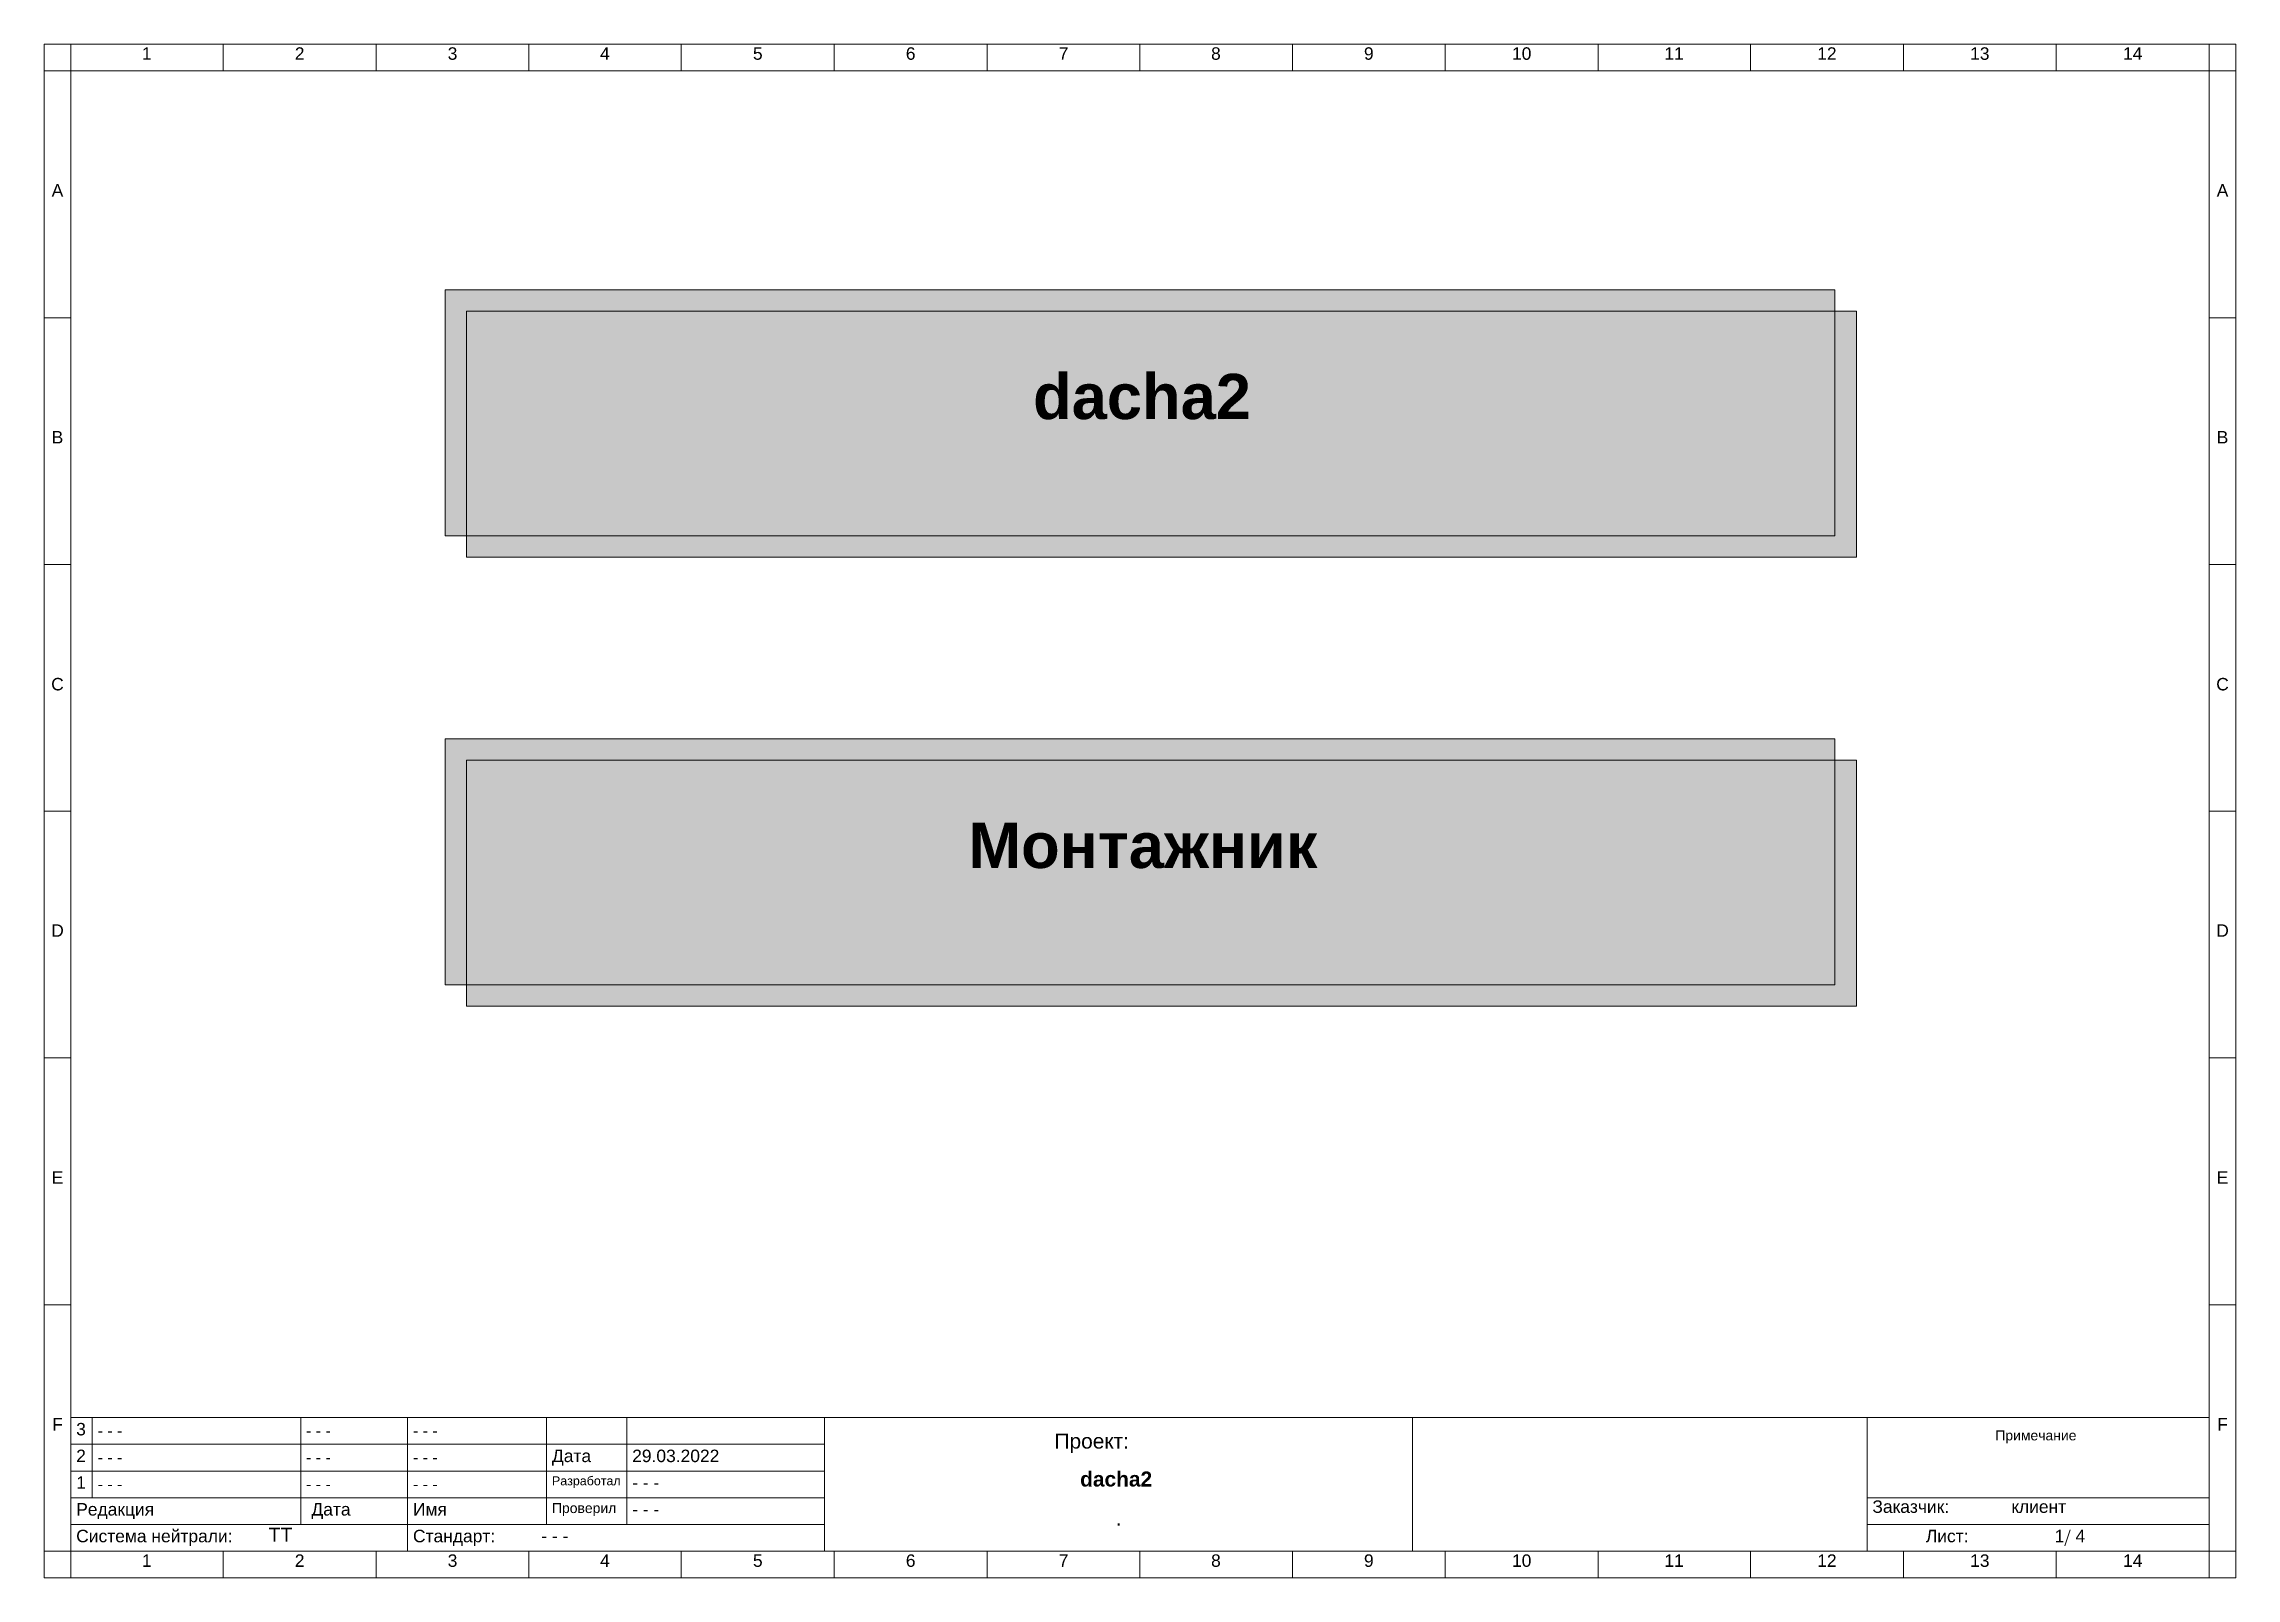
# Model space of a CAD drawing. Header units: inches. Extents: x 796 to 13390, y -2882 to -10.
# Drawn here: x 796 to 4898, y -2882 to -10 of the extents above; entities that cross this region are included whole.
import ezdxf
from ezdxf.enums import TextEntityAlignment as Align

# ---------------------------------------------------------------- set-up
doc = ezdxf.new("R2010")
doc.units = ezdxf.units.IN
doc.header["$MEASUREMENT"] = 0
doc.layers.get('0').update_dxf_attribs({"lineweight": 0})
doc.styles.add('Style1', font='arial.ttf')
doc.styles.add('Style101', font='arial.ttf')
doc.styles.add('Style103', font='arial.ttf')
doc.styles.add('Style105', font='arial.ttf')
doc.styles.add('Style107', font='arial.ttf')
doc.styles.add('Style109', font='arial.ttf')
doc.styles.add('Style11', font='arial.ttf')
doc.styles.add('Style111', font='arial.ttf')
doc.styles.add('Style113', font='arial.ttf')
doc.styles.add('Style115', font='arial.ttf')
doc.styles.add('Style117', font='arial.ttf')
doc.styles.add('Style119', font='arialbd.ttf')
doc.styles.add('Style121', font='arial.ttf')
doc.styles.add('Style123', font='arial.ttf')
doc.styles.add('Style125', font='arial.ttf')
doc.styles.add('Style127', font='arial.ttf')
doc.styles.add('Style129', font='arial.ttf')
doc.styles.add('Style13', font='arial.ttf')
doc.styles.add('Style131', font='arial.ttf')
doc.styles.add('Style133', font='arial.ttf')
doc.styles.add('Style135', font='arial.ttf')
doc.styles.add('Style137', font='arial.ttf')
doc.styles.add('Style139', font='arial.ttf')
doc.styles.add('Style141', font='arial.ttf')
doc.styles.add('Style143', font='arialbd.ttf')
doc.styles.add('Style145', font='arialbd.ttf')
doc.styles.add('Style147', font='arial.ttf')
doc.styles.add('Style149', font='arial.ttf')
doc.styles.add('Style15', font='arial.ttf')
doc.styles.add('Style151', font='arial.ttf')
doc.styles.add('Style17', font='arial.ttf')
doc.styles.add('Style19', font='arial.ttf')
doc.styles.add('Style21', font='arial.ttf')
doc.styles.add('Style23', font='arial.ttf')
doc.styles.add('Style25', font='arial.ttf')
doc.styles.add('Style27', font='arial.ttf')
doc.styles.add('Style29', font='arial.ttf')
doc.styles.add('Style3', font='arial.ttf')
doc.styles.add('Style31', font='arial.ttf')
doc.styles.add('Style33', font='arial.ttf')
doc.styles.add('Style35', font='arial.ttf')
doc.styles.add('Style37', font='arial.ttf')
doc.styles.add('Style39', font='arial.ttf')
doc.styles.add('Style41', font='arial.ttf')
doc.styles.add('Style43', font='arial.ttf')
doc.styles.add('Style45', font='arial.ttf')
doc.styles.add('Style47', font='arial.ttf')
doc.styles.add('Style49', font='arial.ttf')
doc.styles.add('Style5', font='arial.ttf')
doc.styles.add('Style51', font='arial.ttf')
doc.styles.add('Style53', font='arial.ttf')
doc.styles.add('Style55', font='arial.ttf')
doc.styles.add('Style57', font='arial.ttf')
doc.styles.add('Style59', font='arial.ttf')
doc.styles.add('Style61', font='arial.ttf')
doc.styles.add('Style63', font='arial.ttf')
doc.styles.add('Style65', font='arial.ttf')
doc.styles.add('Style67', font='arial.ttf')
doc.styles.add('Style69', font='arial.ttf')
doc.styles.add('Style7', font='arial.ttf')
doc.styles.add('Style71', font='arial.ttf')
doc.styles.add('Style73', font='arial.ttf')
doc.styles.add('Style75', font='arial.ttf')
doc.styles.add('Style77', font='arial.ttf')
doc.styles.add('Style79', font='arial.ttf')
doc.styles.add('Style81', font='arial.ttf')
doc.styles.add('Style83', font='arial.ttf')
doc.styles.add('Style85', font='arial.ttf')
doc.styles.add('Style87', font='arial.ttf')
doc.styles.add('Style89', font='arial.ttf')
doc.styles.add('Style9', font='arial.ttf')
doc.styles.add('Style91', font='arial.ttf')
doc.styles.add('Style93', font='arial.ttf')
doc.styles.add('Style95', font='arial.ttf')
doc.styles.add('Style97', font='arial.ttf')
doc.styles.add('Style99', font='arial.ttf')

msp = doc.modelspace()

# ---------------------------------------------------------------- texts
at = {"color": 7}
for s, height, style, p in [('1', 23.3, 'Style29', (989, -17)), ('2', 23.3, 'Style33', (1275, -17)), ('3', 23.3, 'Style37', (1561, -17)), ('4', 23.3, 'Style41', (1846, -17)), ('5', 23.3, 'Style45', (2132, -17)), ('6', 23.3, 'Style49', (2418, -17)), ('7', 23.3, 'Style53', (2704, -17)), ('8', 23.3, 'Style57', (2989, -17)), ('9', 23.3, 'Style61', (3275, -17)), ('10', 23.33, 'Style65', (3561, -17)), ('11', 23.33, 'Style69', (3846, -17)), ('12', 23.33, 'Style73', (4132, -17)), ('13', 23.33, 'Style77', (4418, -17)), ('14', 23.33, 'Style81', (4704, -17)), ('A', 23.3, 'Style105', (822, -273)), ('A', 23.3, 'Style107', (4872, -273)), ('B', 23.3, 'Style101', (822, -735)), ('B', 23.3, 'Style103', (4872, -735)), ('C', 23.3, 'Style97', (822, -1197)), ('C', 23.3, 'Style99', (4872, -1197)), ('D', 23.3, 'Style93', (822, -1658)), ('D', 23.3, 'Style95', (4872, -1658)), ('E', 23.3, 'Style89', (822, -2120)), ('E', 23.3, 'Style91', (4872, -2120)), ('F', 23.3, 'Style85', (822, -2582)), ('F', 23.3, 'Style87', (4872, -2582)), ('1', 23.3, 'Style31', (989, -2837)), ('2', 23.3, 'Style35', (1275, -2837)), ('3', 23.3, 'Style39', (1561, -2837)), ('4', 23.3, 'Style43', (1846, -2837)), ('5', 23.3, 'Style47', (2132, -2837)), ('6', 23.3, 'Style51', (2418, -2837)), ('7', 23.3, 'Style55', (2704, -2837)), ('8', 23.3, 'Style59', (2989, -2837)), ('9', 23.3, 'Style63', (3275, -2837)), ('10', 23.33, 'Style67', (3561, -2837)), ('11', 23.33, 'Style71', (3846, -2837)), ('12', 23.33, 'Style75', (4132, -2837)), ('13', 23.33, 'Style79', (4418, -2837)), ('14', 23.33, 'Style83', (4704, -2837))]:
    msp.add_text(s, height=height, dxfattribs=dict(at, style=style)).set_placement(p, align=Align.TOP_CENTER)
for s, height, style, p in [('dacha2', 84.67, 'Style145', (2647, -628)), ('Монтажник', 84.67, 'Style119', (2526, -1468)), ('3', 23.3, 'Style21', (857, -2591)), ('- - -', 21.33, 'Style113', (897, -2595)), ('- - -', 21.33, 'Style131', (1287, -2595)), ('- - -', 21.33, 'Style141', (1487, -2595)), ('Проект:', 28, 'Style17', (2687, -2611)), ('Примечание', 18.67, 'Style135', (4447, -2605)), ('2', 23.3, 'Style23', (857, -2641)), ('- - -', 21.33, 'Style111', (897, -2645)), ('- - -', 21.33, 'Style127', (1287, -2645)), ('- - -', 21.33, 'Style137', (1487, -2645)), ('Дата', 23.33, 'Style13', (1747, -2641)), ('29.03.2022', 23.33, 'Style147', (1897, -2641)), ('1', 23.3, 'Style25', (857, -2691)), ('Разработал', 16.67, 'Style11', (1747, -2691)), ('- - -', 23.33, 'Style117', (1897, -2691)), ('dacha2', 28, 'Style143', (2735, -2682)), ('Редакция', 23.33, 'Style1', (857, -2741)), ('- - -', 21.33, 'Style139', (897, -2695)), ('- - -', 21.33, 'Style123', (1287, -2695)), ('Дата', 23.33, 'Style3', (1297, -2741)), ('- - -', 21.33, 'Style115', (1487, -2695)), ('Имя', 23.33, 'Style5', (1487, -2741)), ('Проверил', 18.67, 'Style9', (1747, -2741)), ('Заказчик:', 23.33, 'Style27', (4217, -2736)), ('клиент', 23.33, 'Style125', (4477, -2736)), ('TT', 26, 'Style133', (1217, -2787)), ('- - -', 23.33, 'Style109', (1897, -2741)), ('.', 26, 'Style121', (2802, -2757)), ('Система нейтрали:', 23.333, 'Style19', (857, -2791)), ('Стандарт:', 23.33, 'Style7', (1487, -2791)), ('- - -', 23.33, 'Style129', (1727, -2791)), ('Лист:', 23.33, 'Style15', (4317, -2791)), ('1', 23.3, 'Style149', (4558, -2791)), ('4', 23.3, 'Style151', (4597, -2791))]:
    msp.add_text(s, height=height, dxfattribs=dict(at, style=style)).set_placement(p, align=Align.TOP_LEFT)

# ---------------------------------------------------------------- hatches: boundary and pattern name
at = {"linetype": 'Continuous'}
for color, points in [(254, [(1547, -471), (4147, -471), (4147, -931), (1547, -931)]), (9, [(1587, -511), (4187, -511), (4187, -971), (1587, -971)]), (254, [(1547, -1311), (4147, -1311), (4147, -1771), (1547, -1771)]), (9, [(1587, -1351), (4187, -1351), (4187, -1811), (1587, -1811)])]:
    msp.add_hatch(color=color, dxfattribs=at).paths.add_polyline_path(points, flags=0)

# ---------------------------------------------------------------- linework, layer by layer
at = {"color": 7, "linetype": 'Continuous'}
for p, q in [((4897, -11), (797, -11)), ((797, -11), (797, -2881)), ((797, -11), (4897, -11)), ((797, -61), (797, -11)), ((797, -11), (847, -11)), ((797, -2881), (797, -11)), ((847, -11), (847, -2881)), ((1132, -11), (1132, -61)), ((1418, -11), (1418, -61)), ((1704, -11), (1704, -61)), ((1989, -11), (1989, -61)), ((2275, -11), (2275, -61)), ((2561, -11), (2561, -61)), ((2847, -11), (2847, -61)), ((3132, -11), (3132, -61)), ((3418, -11), (3418, -61)), ((3704, -11), (3704, -61)), ((3989, -11), (3989, -61)), ((4275, -11), (4275, -61)), ((4561, -11), (4561, -61)), ((4847, -11), (4897, -11)), ((4847, -2881), (4847, -11)), ((4897, -2881), (4897, -11)), ((4897, -11), (4897, -61)), ((4897, -11), (4897, -2881)), ((4897, -61), (797, -61)), ((1547, -471), (4147, -471)), ((1547, -931), (1547, -471)), ((4147, -471), (4147, -931)), ((797, -523), (847, -523)), ((1587, -511), (4187, -511)), ((1587, -971), (1587, -511)), ((4187, -511), (4187, -971)), ((4847, -523), (4897, -523)), ((4147, -931), (1547, -931)), ((4187, -971), (1587, -971)), ((797, -985), (847, -985)), ((4847, -985), (4897, -985)), ((1547, -1311), (4147, -1311)), ((1547, -1771), (1547, -1311)), ((4147, -1311), (4147, -1771)), ((1587, -1351), (4187, -1351)), ((1587, -1811), (1587, -1351)), ((4187, -1351), (4187, -1811)), ((797, -1446), (847, -1446)), ((4847, -1446), (4897, -1446)), ((4147, -1771), (1547, -1771)), ((4187, -1811), (1587, -1811)), ((797, -1908), (847, -1908)), ((4847, -1908), (4897, -1908)), ((797, -2370), (847, -2370)), ((4847, -2370), (4897, -2370)), ((847, -2581), (4847, -2581)), ((887, -2731), (887, -2581)), ((1277, -2781), (1277, -2581)), ((1477, -2581), (1477, -2831)), ((1737, -2581), (1737, -2781)), ((1887, -2781), (1887, -2581)), ((2257, -2581), (2257, -2831)), ((3357, -2831), (3357, -2581)), ((4207, -2831), (4207, -2581)), ((847, -2631), (2257, -2631)), ((847, -2681), (2257, -2681)), ((847, -2731), (2257, -2731)), ((4207, -2731), (4847, -2731)), ((847, -2781), (2257, -2781)), ((4207, -2781), (4847, -2781)), ((4587, -2791), (4577, -2821)), ((797, -2831), (4897, -2831)), ((797, -2881), (797, -2831)), ((1132, -2831), (1132, -2881)), ((1418, -2831), (1418, -2881)), ((1704, -2831), (1704, -2881)), ((1989, -2831), (1989, -2881)), ((2275, -2831), (2275, -2881)), ((2561, -2831), (2561, -2881)), ((2847, -2831), (2847, -2881)), ((3132, -2831), (3132, -2881)), ((3418, -2831), (3418, -2881)), ((3704, -2831), (3704, -2881)), ((3989, -2831), (3989, -2881)), ((4275, -2831), (4275, -2881)), ((4561, -2831), (4561, -2881)), ((4897, -2831), (4897, -2881)), ((797, -2881), (4897, -2881)), ((4897, -2881), (797, -2881)), ((847, -2881), (797, -2881)), ((4897, -2881), (4847, -2881))]:
    msp.add_line(p, q, dxfattribs=at)
at = {"color": 7, "linetype": 'Continuous', "const_width": 1}
for points in [[(797, -2881), (4897, -2881), (4897, -11), (797, -11), (797, -2881)], [(797, -11), (4897, -11), (4897, -61), (797, -61), (797, -11)], [(797, -11), (847, -11), (847, -2881), (797, -2881), (797, -11)], [(4847, -11), (4897, -11), (4897, -2881), (4847, -2881), (4847, -11)], [(1547, -471), (4147, -471), (4147, -931), (1547, -931), (1547, -471)], [(1587, -511), (4187, -511), (4187, -971), (1587, -971), (1587, -511)], [(1547, -1311), (4147, -1311), (4147, -1771), (1547, -1771), (1547, -1311)], [(1587, -1351), (4187, -1351), (4187, -1811), (1587, -1811), (1587, -1351)], [(797, -2831), (4897, -2831), (4897, -2881), (797, -2881), (797, -2831)]]:
    msp.add_lwpolyline(points, dxfattribs=at)

msp.set_redraw_order([(e.dxf.handle, doc.entitydb.next_handle()) for e in msp.query("TEXT MTEXT ATTDEF DIMENSION ARC_DIMENSION")])  # texts and dimensions are drawn at this point

doc.saveas('drawing.dxf')
